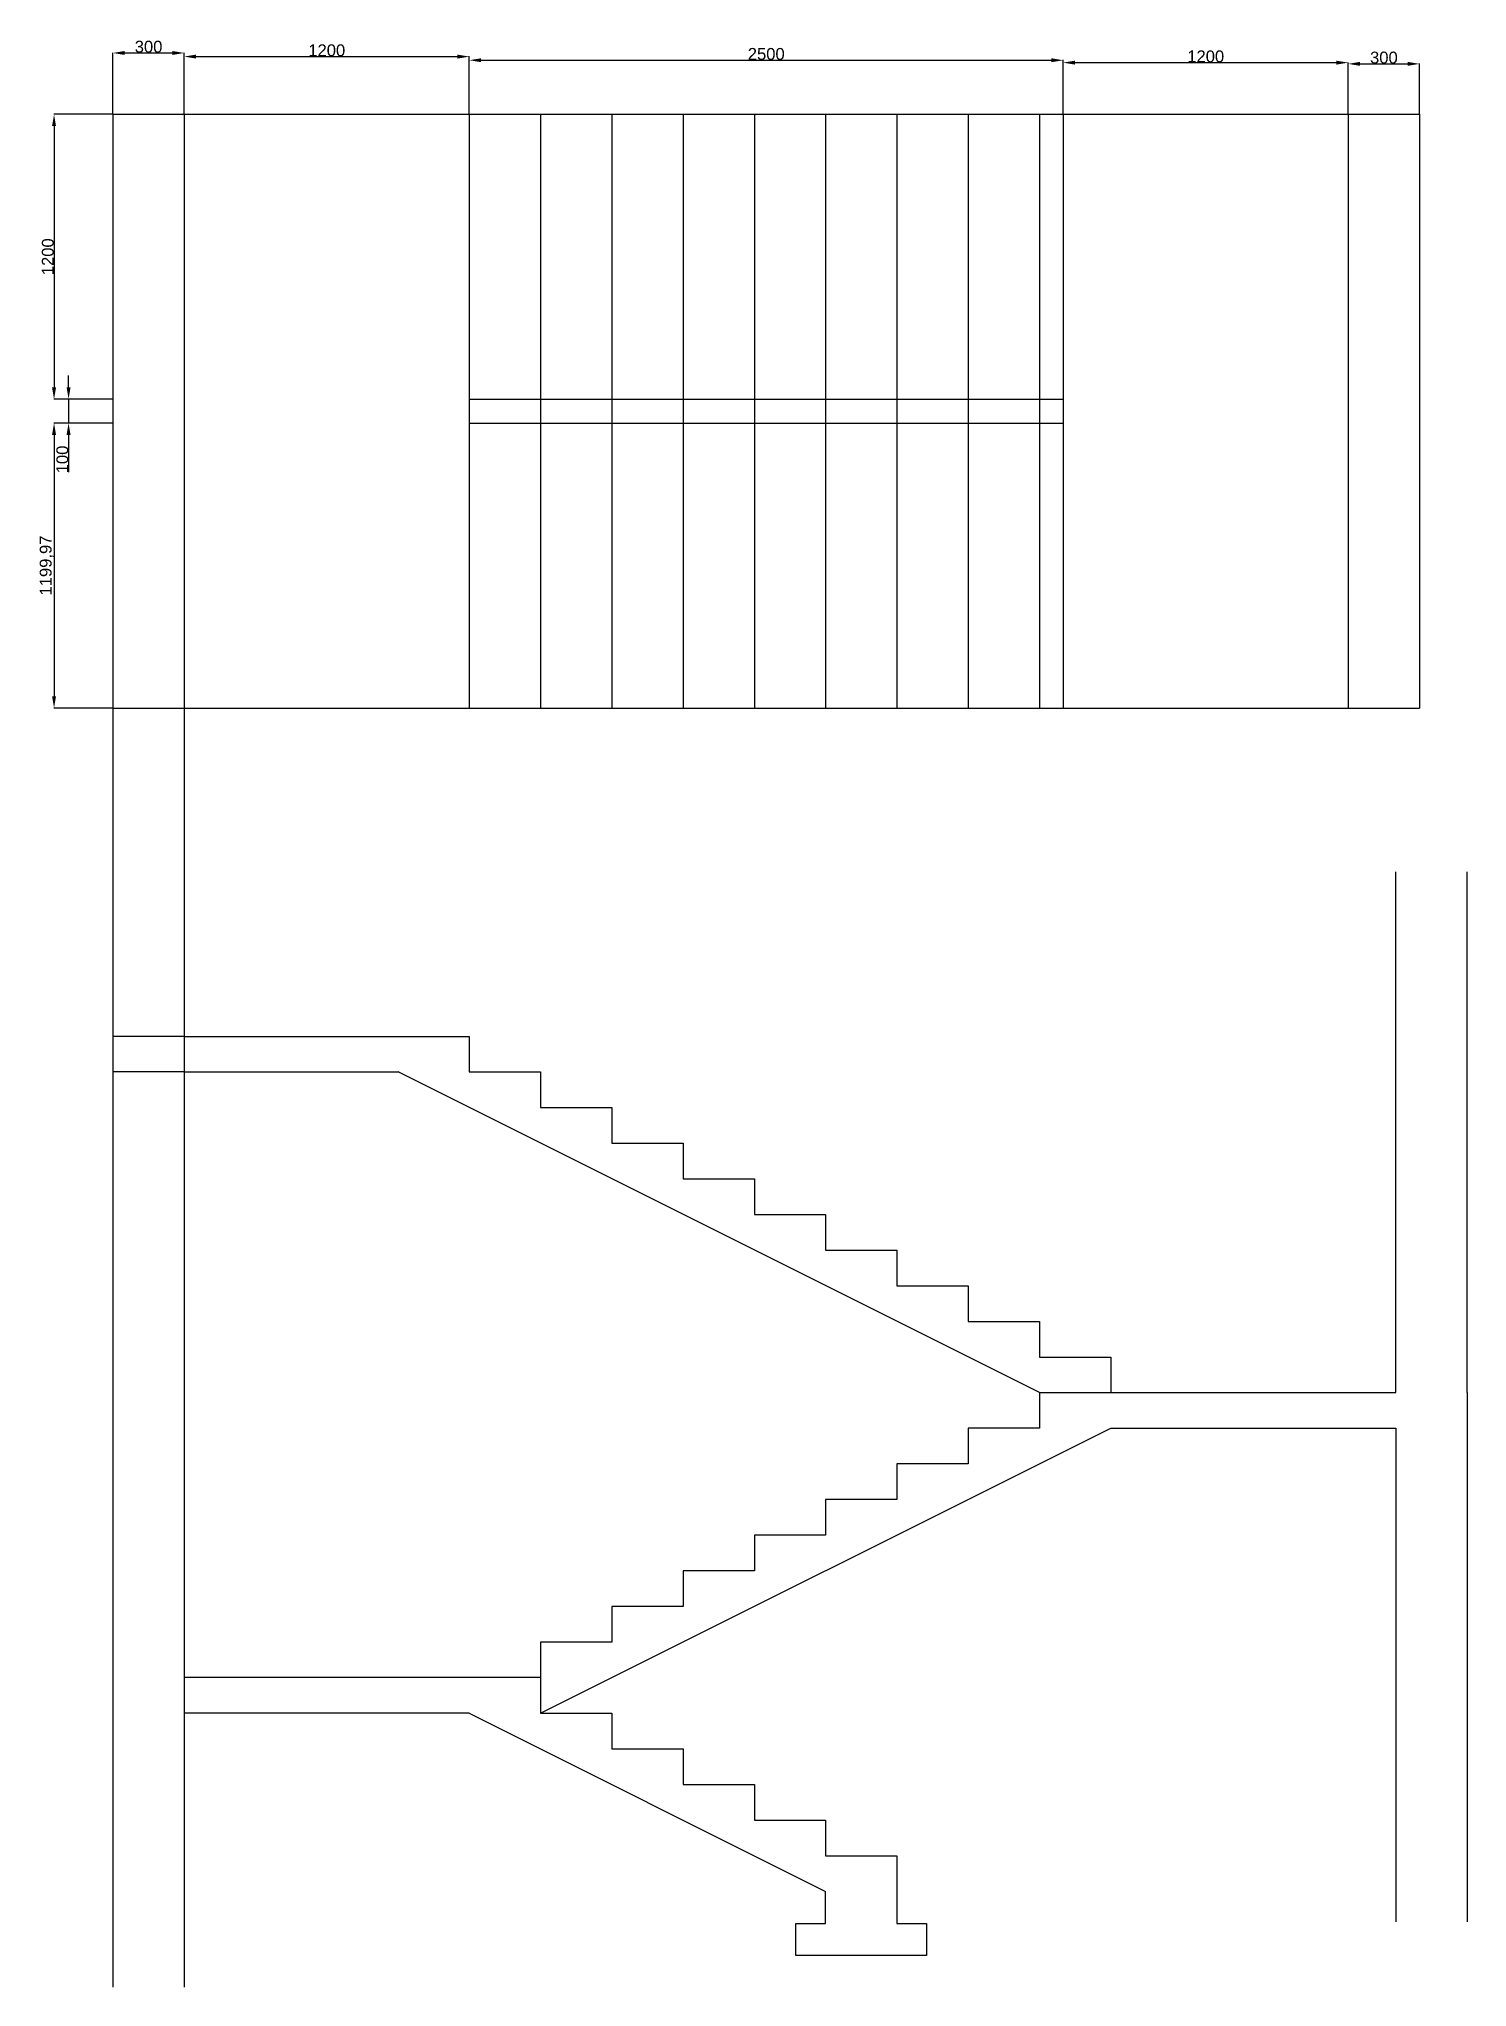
# Model space of a CAD drawing. Header units: millimetres. Extents: x 6235 to 48037, y -18077 to 8615.
# Drawn here: x 25103 to 31115, y -892 to 7310 of the extents above; entities that cross this region are included whole.
import ezdxf

# ---------------------------------------------------------------- set-up
doc = ezdxf.new("R2010")
doc.units = ezdxf.units.MM
doc.header["$LTSCALE"] = 0.25
doc.styles.get("Standard").update_dxf_attribs({"font": 'arial.ttf'})
doc.dimstyles.new('ISO-25', dxfattribs={"dimtxt": 2.5, "dimasz": 2.5, "dimexe": 1.25, "dimexo": 0.625, "dimtad": 1, "dimtxsty": 'Standard', "dimcen": 2.5, "dimadec": 0, "dimazin": 0, "dimtfac": 1, "dimtmove": 0, "dimatfit": 3, "dimfxl": 1, "dimarcsym": 0})

msp = doc.modelspace()

# ---------------------------------------------------------------- blocks, each defined once
blk = doc.blocks.new('*D49')
at = {"color": 0, "lineweight": -2, "transparency": 16777216}
for p, q in [((25414.7, 6993.8), (25414.7, 7252.3)), ((25464.7, 7251.1), (25664.7, 7251.1)), ((25714.7, 6993.8), (25714.7, 7252.3))]:
    blk.add_line(p, q, dxfattribs=at)
at = {"color": 0, "transparency": 16777216}
for points in [[(25464.7, 7259.4), (25464.7, 7242.8), (25414.7, 7251.1)], [(25664.7, 7259.4), (25664.7, 7242.8), (25714.7, 7251.1)]]:
    blk.add_solid(points, dxfattribs=at)
at = {"layer": 'Defpoints', "color": 0, "transparency": 16777216}
for p in [(25714.7, 7251.1), (25414.7, 6993.1), (25714.7, 6993.1)]:
    blk.add_point(p, dxfattribs=at)
at = {"color": 0, "transparency": 16777216, "insert": (25564.7, 7277.3), "char_height": 50, "attachment_point": 5}
blk.add_mtext('300', dxfattribs=at)
blk = doc.blocks.new('*D50')
at = {"color": 0, "lineweight": -2, "transparency": 16777216}
for p, q in [((25714.7, 6993.8), (25714.7, 7237.1)), ((25764.7, 7235.8), (26864.7, 7235.8)), ((26914.7, 6993.8), (26914.7, 7237.1))]:
    blk.add_line(p, q, dxfattribs=at)
at = {"color": 0, "transparency": 16777216}
for points in [[(25764.7, 7244.2), (25764.7, 7227.5), (25714.7, 7235.8)], [(26864.7, 7244.2), (26864.7, 7227.5), (26914.7, 7235.8)]]:
    blk.add_solid(points, dxfattribs=at)
at = {"layer": 'Defpoints', "color": 0, "transparency": 16777216}
for p in [(26914.7, 7235.8), (25714.7, 6993.1), (26914.7, 6993.1)]:
    blk.add_point(p, dxfattribs=at)
at = {"color": 0, "transparency": 16777216, "insert": (26314.7, 7262), "char_height": 50, "attachment_point": 5}
blk.add_mtext('1200', dxfattribs=at)
blk = doc.blocks.new('*D51')
at = {"color": 0, "lineweight": -2, "transparency": 16777216}
for p, q in [((26914.7, 6993.8), (26914.7, 7221.8)), ((26964.7, 7220.5), (29364.7, 7220.5)), ((29414.7, 6993.8), (29414.7, 7221.8))]:
    blk.add_line(p, q, dxfattribs=at)
at = {"color": 0, "transparency": 16777216}
for points in [[(26964.7, 7228.9), (26964.7, 7212.2), (26914.7, 7220.5)], [(29364.7, 7228.9), (29364.7, 7212.2), (29414.7, 7220.5)]]:
    blk.add_solid(points, dxfattribs=at)
at = {"layer": 'Defpoints', "color": 0, "transparency": 16777216}
for p in [(29414.7, 7220.5), (26914.7, 6993.1), (29414.7, 6993.1)]:
    blk.add_point(p, dxfattribs=at)
at = {"color": 0, "transparency": 16777216, "insert": (28164.7, 7246.7), "char_height": 50, "attachment_point": 5}
blk.add_mtext('2500', dxfattribs=at)
blk = doc.blocks.new('*D52')
at = {"color": 0, "lineweight": -2, "transparency": 16777216}
for p, q in [((29414.7, 6993.8), (29414.7, 7211.6)), ((29464.7, 7210.4), (30564.7, 7210.4)), ((30614.7, 6993.8), (30614.7, 7211.6))]:
    blk.add_line(p, q, dxfattribs=at)
at = {"color": 0, "transparency": 16777216}
for points in [[(29464.7, 7218.7), (29464.7, 7202), (29414.7, 7210.4)], [(30564.7, 7218.7), (30564.7, 7202), (30614.7, 7210.4)]]:
    blk.add_solid(points, dxfattribs=at)
at = {"layer": 'Defpoints', "color": 0, "transparency": 16777216}
for p in [(30614.7, 7210.4), (29414.7, 6993.1), (30614.7, 6993.1)]:
    blk.add_point(p, dxfattribs=at)
at = {"color": 0, "transparency": 16777216, "insert": (30014.7, 7236.5), "char_height": 50, "attachment_point": 5}
blk.add_mtext('1200', dxfattribs=at)
blk = doc.blocks.new('*D53')
at = {"color": 0, "lineweight": -2, "transparency": 16777216}
for p, q in [((30614.7, 6993.8), (30614.7, 7206.5)), ((30664.7, 7205.3), (30864.7, 7205.3)), ((30914.7, 6993.8), (30914.7, 7206.5))]:
    blk.add_line(p, q, dxfattribs=at)
at = {"color": 0, "transparency": 16777216}
for points in [[(30664.7, 7213.6), (30664.7, 7196.9), (30614.7, 7205.3)], [(30864.7, 7213.6), (30864.7, 7196.9), (30914.7, 7205.3)]]:
    blk.add_solid(points, dxfattribs=at)
at = {"layer": 'Defpoints', "color": 0, "transparency": 16777216}
for p in [(30914.7, 7205.3), (30614.7, 6993.1), (30914.7, 6993.1)]:
    blk.add_point(p, dxfattribs=at)
at = {"color": 0, "transparency": 16777216, "insert": (30764.7, 7231.4), "char_height": 50, "attachment_point": 5}
blk.add_mtext('300', dxfattribs=at)
blk = doc.blocks.new('*D54')
at = {"color": 0, "lineweight": -2, "transparency": 16777216}
for p, q in [((25414, 6993.1), (25165.5, 6993.1)), ((25166.8, 6943.1), (25166.8, 5843.1)), ((25414, 5793.1), (25165.5, 5793.1))]:
    blk.add_line(p, q, dxfattribs=at)
at = {"color": 0, "transparency": 16777216}
for points in [[(25158.4, 6943.1), (25175.1, 6943.1), (25166.8, 6993.1)], [(25158.4, 5843.1), (25175.1, 5843.1), (25166.8, 5793.1)]]:
    blk.add_solid(points, dxfattribs=at)
at = {"layer": 'Defpoints', "color": 0, "transparency": 16777216}
for p in [(25414.7, 6993.1), (25166.8, 5793.1), (25414.7, 5793.1)]:
    blk.add_point(p, dxfattribs=at)
at = {"color": 0, "transparency": 16777216, "insert": (25140.6, 6393.1), "char_height": 50, "attachment_point": 5, "rotation": 90}
blk.add_mtext('1200', dxfattribs=at)
blk = doc.blocks.new('*D55')
at = {"color": 0, "lineweight": -2, "transparency": 16777216}
for p, q in [((25227.9, 5843.1), (25227.9, 5893.1)), ((25414, 5793.1), (25226.7, 5793.1)), ((25227.9, 5793.1), (25227.9, 5693.1)), ((25414, 5693.1), (25226.7, 5693.1)), ((25227.9, 5643.1), (25227.9, 5486.3))]:
    blk.add_line(p, q, dxfattribs=at)
at = {"color": 0, "transparency": 16777216}
for points in [[(25219.6, 5843.1), (25236.2, 5843.1), (25227.9, 5793.1)], [(25219.6, 5643.1), (25236.2, 5643.1), (25227.9, 5693.1)]]:
    blk.add_solid(points, dxfattribs=at)
at = {"layer": 'Defpoints', "color": 0, "transparency": 16777216}
for p in [(25414.7, 5793.1), (25227.9, 5693.1), (25414.7, 5693.1)]:
    blk.add_point(p, dxfattribs=at)
at = {"color": 0, "transparency": 16777216, "insert": (25201.8, 5539.7), "char_height": 50, "attachment_point": 5, "rotation": 90}
blk.add_mtext('100', dxfattribs=at)
blk = doc.blocks.new('*D56')
at = {"color": 0, "lineweight": -2, "transparency": 16777216}
for p, q in [((25414, 5693.1), (25165.5, 5693.1)), ((25166.8, 5643.1), (25166.8, 4543.1)), ((25414, 4493.1), (25165.5, 4493.1))]:
    blk.add_line(p, q, dxfattribs=at)
at = {"color": 0, "transparency": 16777216}
for points in [[(25158.4, 5643.1), (25175.1, 5643.1), (25166.8, 5693.1)], [(25158.4, 4543.1), (25175.1, 4543.1), (25166.8, 4493.1)]]:
    blk.add_solid(points, dxfattribs=at)
at = {"layer": 'Defpoints', "color": 0, "transparency": 16777216}
for p in [(25414.7, 5693.1), (25166.8, 4493.1), (25414.7, 4493.1)]:
    blk.add_point(p, dxfattribs=at)
at = {"color": 0, "transparency": 16777216, "insert": (25136.1, 5093.1), "char_height": 50, "attachment_point": 5, "rotation": 90}
blk.add_mtext('1199,97', dxfattribs=at)

# ---------------------------------------------------------------- dimensions: what is measured, and where the dimension line sits
for base, p1, p2, picture, middle in [((25714.667, 7251.098), (25414.667, 6993.133), (25714.667, 6993.133), '*D49', (25564.667, 7277.268)), ((26914.667, 7235.823), (25714.667, 6993.133), (26914.667, 6993.133), '*D50', (26314.667, 7261.977)), ((29414.667, 7220.549), (26914.667, 6993.133), (29414.667, 6993.133), '*D51', (28164.667, 7246.702)), ((30614.667, 7210.366), (29414.667, 6993.133), (30614.667, 6993.133), '*D52', (30014.667, 7236.519)), ((30914.667, 7205.274), (30614.667, 6993.133), (30914.667, 6993.133), '*D53', (30764.667, 7231.445))]:
    dim = msp.add_linear_dim(base=base, p1=p1, p2=p2, dimstyle='ISO-25', override={"dimtxt": 50, "dimasz": 50})
    dim.commit()
    dim.dimension.update_dxf_attribs({"geometry": picture, "text_midpoint": middle})
for base, p1, p2, picture, middle in [((25166.77, 5793.133), (25414.667, 6993.133), (25414.667, 5793.133), '*D54', (25140.616, 6393.133)), ((25227.911, 5693.133), (25414.667, 5793.133), (25414.667, 5693.133), '*D55', (25201.758, 5539.711)), ((25166.77, 4493.133), (25414.667, 5693.101), (25414.667, 4493.133), '*D56', (25136.097, 5093.117))]:
    dim = msp.add_linear_dim(base=base, p1=p1, p2=p2, angle=90, dimstyle='ISO-25', override={"dimtxt": 50, "dimasz": 50})
    dim.commit()
    dim.dimension.update_dxf_attribs({"geometry": picture, "text_midpoint": middle})

# ---------------------------------------------------------------- linework, layer by layer
for p, q in [((25414.667, 6993.133), (25714.667, 6993.133)), ((25414.667, 6993.133), (25414.667, 5793.133)), ((25714.667, 6993.133), (26914.667, 6993.133)), ((25714.667, 6993.133), (25714.667, 4493.133)), ((26914.667, 6993.133), (29414.667, 6993.133)), ((26914.667, 6993.133), (26914.667, 4493.133)), ((27214.667, 6993.133), (27214.667, 4493.133)), ((27514.667, 6993.133), (27514.667, 4493.133)), ((27814.667, 6993.133), (27814.667, 4493.133)), ((28114.667, 6993.133), (28114.667, 4493.133)), ((28414.667, 6993.133), (28414.667, 4493.133)), ((28714.667, 6993.133), (28714.667, 4493.133)), ((29014.667, 6993.133), (29014.667, 4493.133)), ((29314.667, 6993.133), (29314.667, 4493.133)), ((29414.667, 6993.133), (30614.667, 6993.133)), ((29414.667, 6993.133), (29414.667, 4493.133)), ((30614.667, 6993.133), (30914.667, 6993.133)), ((30614.667, 6993.133), (30614.667, 4493.133)), ((30914.667, 6993.133), (30914.667, 4493.133)), ((25414.667, 5793.133), (25414.667, 5693.133)), ((26914.667, 5793.133), (29414.667, 5793.133)), ((25414.667, 5693.133), (25414.667, 4493.133)), ((26914.667, 5693.133), (29414.667, 5693.133)), ((25414.667, 4493.133), (30914.667, 4493.133)), ((25414.667, 4493.133), (25414.667, 3110.822)), ((25714.667, 4493.133), (25714.667, 3110.822)), ((30814.667, 1610.822), (30814.667, 3803.54)), ((31114.667, 1610.822), (31114.667, 3803.54)), ((25414.667, 3110.822), (25414.667, 2960.822)), ((25714.667, 3110.822), (25414.667, 3110.822)), ((25714.667, 3110.822), (25714.667, 2960.822)), ((25714.667, 3110.822), (26914.667, 3110.822)), ((26914.667, 3110.822), (26914.667, 2960.822)), ((25414.667, 2960.822), (25414.667, -39.178)), ((25714.667, 2960.822), (25414.667, 2960.822)), ((25714.667, 2960.822), (25714.667, -39.178)), ((25714.667, 2960.822), (26614.667, 2960.822)), ((29314.667, 1610.822), (26614.667, 2960.822)), ((26914.667, 2960.822), (27214.667, 2960.822)), ((27214.667, 2960.822), (27214.667, 2810.822)), ((27214.667, 2810.822), (27514.667, 2810.822)), ((27514.667, 2810.822), (27514.667, 2660.822)), ((27514.667, 2660.822), (27814.667, 2660.822)), ((27814.667, 2660.822), (27814.667, 2510.822)), ((27814.667, 2510.822), (28114.667, 2510.822)), ((28114.667, 2510.822), (28114.667, 2360.822)), ((28114.667, 2360.822), (28414.667, 2360.822)), ((28414.667, 2360.822), (28414.667, 2210.822)), ((28414.667, 2210.822), (28714.667, 2210.822)), ((28714.667, 2210.822), (28714.667, 2060.822)), ((28714.667, 2060.822), (29014.667, 2060.822)), ((29014.667, 2060.822), (29014.667, 1910.822)), ((29014.667, 1910.822), (29314.667, 1910.822)), ((29314.667, 1910.822), (29314.667, 1760.822)), ((29314.667, 1760.822), (29614.667, 1760.822)), ((29614.667, 1760.822), (29614.667, 1610.822)), ((29314.667, 1610.822), (29614.667, 1610.822)), ((29314.667, 1610.822), (29314.667, 1460.822)), ((29614.667, 1610.822), (30814.667, 1610.822)), ((31114.667, 1610.822), (31114.667, 1460.822)), ((27214.667, 260.822), (29614.667, 1460.822)), ((29314.667, 1460.822), (29014.667, 1460.822)), ((29014.667, 1460.822), (29014.667, 1310.822)), ((29614.667, 1460.822), (30814.667, 1460.822)), ((30814.667, 1460.822), (30814.667, -617.748)), ((31114.667, 1460.822), (31114.667, -617.748)), ((29014.667, 1310.822), (28714.667, 1310.822)), ((28714.667, 1310.822), (28714.667, 1160.822)), ((28714.667, 1160.822), (28414.667, 1160.822)), ((28414.667, 1160.822), (28414.667, 1010.822)), ((28414.667, 1010.822), (28114.667, 1010.822)), ((28114.667, 1010.822), (28114.667, 860.822)), ((28114.667, 860.822), (27814.667, 860.822)), ((27814.667, 860.822), (27814.667, 710.822)), ((27814.667, 710.822), (27514.667, 710.822)), ((27514.667, 710.822), (27514.667, 560.822)), ((27514.667, 560.822), (27214.667, 560.822)), ((27214.667, 560.822), (27214.667, 410.822)), ((26914.667, 410.822), (25714.667, 410.822)), ((27214.667, 410.822), (26914.667, 410.822)), ((27214.667, 410.822), (27214.667, 260.822)), ((26914.667, 260.822), (25714.667, 260.822)), ((26914.667, 260.822), (28414.667, -489.178)), ((27214.667, 260.822), (27514.667, 260.822)), ((27514.667, 260.822), (27514.667, 110.822)), ((27514.667, 110.822), (27814.667, 110.822)), ((27814.667, 110.822), (27814.667, -39.178)), ((25414.667, -39.178), (25414.667, -189.178)), ((25714.667, -39.178), (25714.667, -189.178)), ((27814.667, -39.178), (28114.667, -39.178)), ((28114.667, -39.178), (28114.667, -189.178)), ((25414.667, -189.178), (25414.667, -891.73)), ((25714.667, -189.178), (25714.667, -891.73)), ((28114.667, -189.178), (28414.667, -189.178)), ((28414.667, -189.178), (28414.667, -339.178)), ((28414.667, -339.178), (28714.667, -339.178)), ((28714.667, -339.178), (28714.667, -489.178)), ((28414.667, -624.178), (28414.667, -489.178)), ((28714.667, -489.178), (28714.667, -624.178)), ((28289.667, -759.178), (28289.667, -624.178)), ((28289.667, -624.178), (28414.667, -624.178)), ((28714.667, -624.178), (28839.667, -624.178)), ((28839.667, -624.178), (28839.667, -759.178)), ((28414.667, -759.178), (28289.667, -759.178)), ((28714.667, -759.178), (28414.667, -759.178)), ((28839.667, -759.178), (28714.667, -759.178))]:
    msp.add_line(p, q)

msp.set_redraw_order([(e.dxf.handle, doc.entitydb.next_handle()) for e in msp.query("TEXT MTEXT ATTDEF DIMENSION ARC_DIMENSION")])  # texts and dimensions are drawn at this point

doc.saveas('drawing.dxf')
